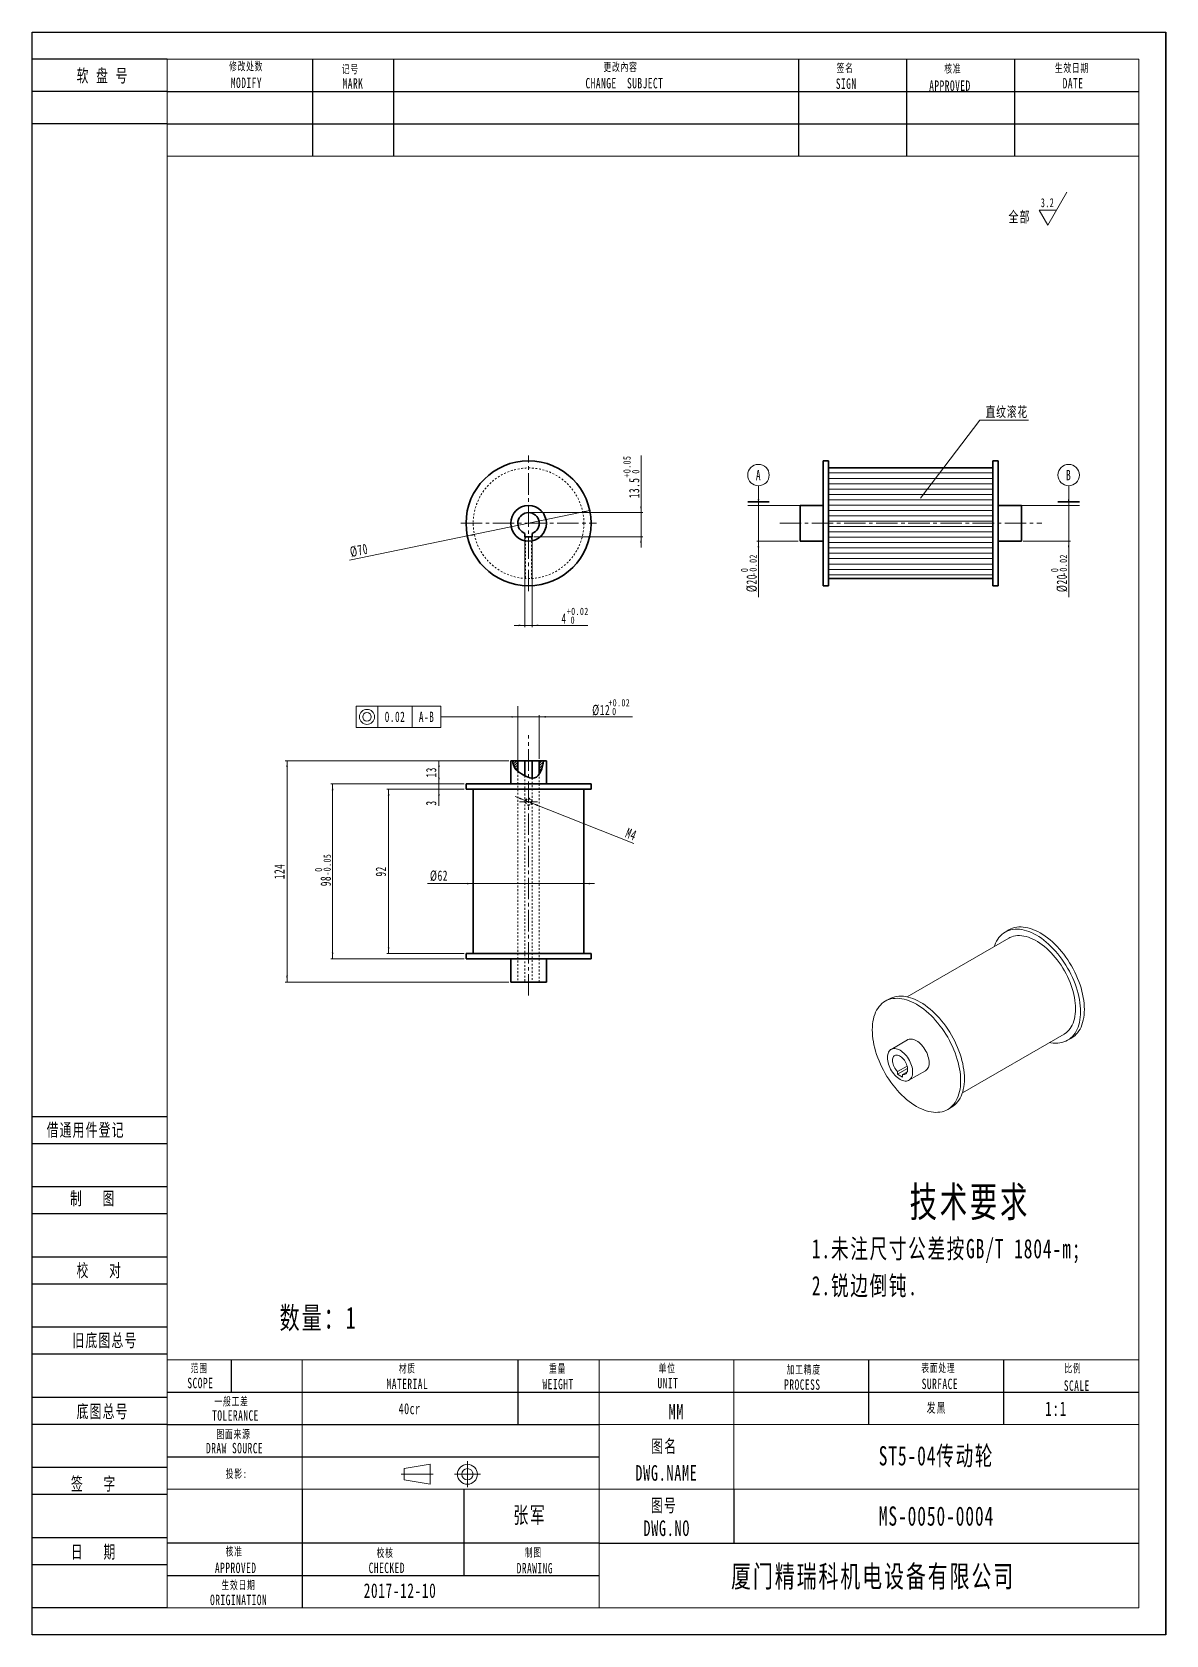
# Model space of a CAD drawing. Header units: millimetres. Extents: x 0 to 2755, y 0 to 898.
# Drawn here: x 2120 to 2755, y 0 to 898 of the extents above; entities that cross this region are included whole.
import ezdxf

# ---------------------------------------------------------------- set-up
doc = ezdxf.new("R2010")
doc.units = ezdxf.units.MM
doc.set_wipeout_variables(frame=1)
for name, pattern in [('AD_LTYPE3 0 mm', [16, 11, -1, 1, -1, 1, -1]), ('点画线', [18, 12, -2, 2, -2]), ('虚线', [2, 1, -1])]:
    doc.linetypes.add(name, pattern=pattern)
doc.layers.get('0').update_dxf_attribs({"lineweight": 35})
for name, color, linetype, lineweight in [('ACAD0', 7, 'Continuous', 0), ('ACADA-定位3-标高', 171, 'Continuous', 0), ('ACADA-构件3-柱砼', 9, 'Continuous', 0), ('ACADA-构件8-屋面', 7, 'Continuous', 0), ('EB0', 7, 'Continuous', 35), ('中心线层', 1, '点画线', 18), ('剖面线层', 4, 'Continuous', 18), ('尺寸线层', 3, 'Continuous', 18), ('虚线层', 6, '虚线', 18)]:
    doc.layers.add(name, color=color, linetype=linetype, lineweight=lineweight)
doc.styles.add('标准', font='', dxfattribs={"width": 0.667})
doc.styles.get('标准').set_extended_font_data('宋体')
doc.dimstyles.new('标准', dxfattribs={"dimtxt": 5.779688, "dimasz": 3.5, "dimexe": 1, "dimexo": 1, "dimgap": 1.209086, "dimtad": 1, "dimdec": 1, "dimdsep": 46, "dimtxsty": '标准', "dimblk": '_CAXARROW', "dimcen": 0, "dimdle": 7, "dimazin": 2, "dimtfac": 0.707107, "dimtdec": 3, "dimtmove": 0, "dimatfit": 3, "dimfxl": 0, "dimfrac": 2, "dimtolj": 1, "dimarcsym": 0})

msp = doc.modelspace()

# ---------------------------------------------------------------- texts
at = {"layer": 'ACADA-定位3-标高', "linetype": 'Continuous', "lineweight": 18, "line_spacing_factor": 1.15057, "style": '标准'}
for s, insert, char_height, width, attachment_point in [('\\T1.1;数量：1', (2259.1, 170.13), 12.343, 62.3242, 7), ('\\T1.1;ST5-04传动轮', (2626.97, 99.78), 10.7888, 226.7775, 5), ('\\T1.1;MS-0050-0004', (2626.97, 66.52), 10.7888, 226.7775, 5), ('\\T1.1;2017-12-10', (2306.23, 20.63), 8.1581, 62.6768, 7)]:
    msp.add_mtext(s, dxfattribs=dict(at, insert=insert, char_height=char_height, width=width, attachment_point=attachment_point))
at = {"layer": 'ACADA-定位3-标高', "linetype": 'AD_LTYPE3 0 mm', "lineweight": 0, "insert": (2687.83, 122.54), "char_height": 8.155, "width": 17.3889, "attachment_point": 7, "line_spacing_factor": 1.15057, "style": '标准'}
msp.add_mtext('\\T1.1;1:1', dxfattribs=at)
at = {"layer": 'ACADA-构件8-屋面', "linetype": 'Continuous', "lineweight": 18, "line_spacing_factor": 1.15057, "style": '标准'}
for s, insert, char_height, width, attachment_point in [('\\T1.1;修改处数', (2240.38, 878.58), 4.66, 33.1639, 5), ('\\T1.1;记号', (2298.74, 876.99), 4.66, 23.2172, 5), ('\\T1.1;更改內容', (2450.06, 878.17), 4.66, 63.0333, 5), ('\\T1.1;签名', (2575.81, 877.63), 4.66, 23.2172, 5), ('\\T1.1;核准', (2636.17, 877.23), 4.66, 29.8548, 5), ('\\T1.1;生效日期', (2702.86, 877.63), 4.66, 26.5263, 5), ('\\T1.1;软 盘 号', (2145.43, 877.26), 7.2817, 39.9865, 1), ('\\T1.1;MODIFY', (2240.55, 869.58), 5.8253, 26.5457, 5), ('\\T1.1;MARK', (2300.2, 869.23), 5.825, 19.908, 5), ('\\T1.1;CHANGE  SUBJECT', (2452.22, 869.35), 5.8253, 56.415, 5), ('\\T1.1;SIGN', (2576.42, 869.08), 5.825, 19.908, 5), ('\\T1.1;DATE', (2703.45, 869.35), 5.825, 19.908, 5), ('\\T1.1;APPROVED', (2634.52, 867.95), 5.8253, 26.5457, 5), ('\\T1.1;借通用件登记', (2128.65, 286.58), 7.2817, 68.7052, 1), ('\\T1.1;制   图', (2141.76, 248.2), 7.2817, 39.9865, 1), ('\\T1.1;校   对', (2145.43, 207.91), 7.2817, 39.9865, 1), ('\\T1.1;旧底图总号', (2143.09, 168.67), 7.2817, 114.0607, 1), ('\\T1.1;SCOPE', (2214.73, 141.09), 5.8253, 16.7941, 5), ('\\T1.1;范围', (2214.1, 149.23), 4.66, 14.7045, 5), ('\\T1.1;材质', (2330.65, 149.03), 4.66, 24.0031, 5), ('\\T1.1;重量', (2414.78, 149.05), 4.66, 27.1026, 5), ('\\T1.1;UNIT', (2476.55, 141.05), 5.825, 17.6142, 5), ('\\T1.1;单位', (2476.19, 149.18), 4.66, 20.9035, 5), ('\\T1.1;加工精度', (2552.62, 148.41), 4.66, 29.415, 5), ('\\T1.1;表面处理', (2628.04, 149.29), 4.66, 29.415, 5), ('\\T1.1;比例', (2703.4, 149.1), 4.66, 26.706, 5), ('\\T1.1;MATERIAL', (2330.66, 140.63), 5.8253, 24.6273, 5), ('\\T1.1;WEIGHT', (2415.06, 140.52), 5.8253, 24.4645, 5), ('\\T1.1;PROCESS', (2551.85, 140.21), 5.8253, 23.4816, 5), ('\\T1.1;SURFACE', (2628.86, 140.62), 5.8253, 23.3188, 5), ('\\T1.1;SCALE', (2705.55, 139.63), 5.8253, 24.2143, 5), ('\\T1.1;底图总号', (2145.43, 128.9), 7.282, 39.9865, 1), ('\\T1.1;TOLERANCE', (2234.43, 122.9), 5.8253, 29.5178, 5), ('\\T1.1;一般工差', (2232.21, 130.55), 4.66, 32.5145, 5), ('\\T1.1;   MM', (2474.76, 125.09), 8.738, 35.7494, 5), ('\\T1.1;图面来源', (2233.32, 112.24), 4.66, 38.7136, 5), ('\\T1.1;图名', (2474.55, 105.33), 7.282, 22.0567, 5), ('\\T1.1;投影:', (2235.02, 90.05), 4.66, 174.2608, 5), ('\\T1.1;签   字', (2142.26, 88.31), 7.2817, 39.9865, 1), ('\\T1.1;张军', (2399.24, 66.66), 9.235, 120.948, 5), ('\\T1.1;图号', (2474.34, 72.19), 7.282, 36.0046, 5), ('\\T1.1;日   期', (2142.26, 50.21), 7.2817, 39.9865, 1), ('\\T1.1;核准', (2233.67, 46.52), 4.66, 27.1026, 5), ('\\T1.1;校核', (2318.23, 45.72), 4.66, 24.0031, 5), ('\\T1.1;制图', (2401.23, 45.92), 4.66, 30.2021, 5), ('\\T1.1;APPROVED', (2234.53, 37.54), 5.8253, 27.2324, 5), ('\\T1.1;CHECKED', (2319.17, 37.54), 5.8253, 23.4816, 5), ('\\T1.1;DRAWING', (2402.05, 37.34), 5.8253, 22.6675, 5), ('\\T1.1;生效日期', (2236.12, 27.66), 4.66, 38.7136, 5), ('\\T1.1;ORIGINATION', (2236.18, 19.58), 5.8253, 32.9189, 5)]:
    msp.add_mtext(s, dxfattribs=dict(at, insert=insert, char_height=char_height, width=width, attachment_point=attachment_point))
at = {"layer": '尺寸线层', "linetype": 'Continuous', "lineweight": 18, "line_spacing_factor": 1.15057, "style": '标准'}
for s, insert, char_height, width, attachment_point in [('\\T1.1;技术要求', (2611.94, 251.08), 16.86, 116.357, 1), ('\\T1.1;1.未注尺寸公差按GB/T 1804-m;\\P2.锐边倒钝.', (2557.17, 221.81), 10.7888, 206.3231, 1), ('\\T1.1;40cr', (2331.93, 126.71), 6.157, 64.8512, 5), ('\\T1.1;发黑', (2626.97, 127), 5.394, 75.5925, 5), ('\\T1.1;DRAW SOURCE', (2233.91, 104.62), 5.8253, 75.5406, 5), ('\\T1.1;DWG.NAME', (2475.78, 90.71), 8.738, 75.5925, 5), ('\\T1.1;DWG.NO', (2475.94, 59.73), 8.738, 75.9174, 5)]:
    msp.add_mtext(s, dxfattribs=dict(at, insert=insert, char_height=char_height, width=width, attachment_point=attachment_point))
at = {"layer": '尺寸线层', "color": 1, "linetype": 'Continuous', "lineweight": 18, "insert": (2511.94, 25.35), "char_height": 12.2317, "width": 234.3278, "attachment_point": 7, "line_spacing_factor": 1.15057, "style": '标准'}
msp.add_mtext('\\T1.1;厦门精瑞科机电设备有限公司', dxfattribs=at)

# ---------------------------------------------------------------- blocks, each defined once
blk = doc.blocks.new('*X78')
at = {"layer": '尺寸线层', "linetype": 'Continuous', "lineweight": 18}
for points in [[(2348.34, 489.78), (2348.78, 486.28), (2347.9, 486.28)], [(2348.34, 476.78), (2348.78, 480.28), (2347.9, 480.28)]]:
    blk.add_hatch(color=0, dxfattribs=at).paths.add_polyline_path(points, flags=0)
at = {"layer": '尺寸线层', "color": 0, "linetype": 'Continuous', "lineweight": 18}
for p, q in [((2387.53, 489.78), (2347.34, 489.78)), ((2348.34, 489.78), (2348.34, 476.78)), ((2362.53, 476.78), (2347.34, 476.78))]:
    blk.add_line(p, q, dxfattribs=at)
at = {"layer": '尺寸线层', "color": 0, "linetype": 'Continuous', "lineweight": 18, "insert": (2344.03, 483.28), "char_height": 5.78, "width": 8.1213, "attachment_point": 5, "rotation": 90, "line_spacing_factor": 1.15057, "style": '标准'}
blk.add_mtext('\\T1.1;13', dxfattribs=at)
blk = doc.blocks.new('_CAXARROW')
blk.add_hatch(color=0).paths.add_polyline_path([(0, 0), (-1, 0.125), (-1, -0.125)], flags=0)
blk = doc.blocks.new('*X79')
at = {"layer": '尺寸线层', "linetype": 'Continuous', "lineweight": 18}
for points in [[(2348.34, 476.78), (2347.9, 480.28), (2348.78, 480.28)], [(2348.34, 473.78), (2347.9, 470.28), (2348.78, 470.28)]]:
    blk.add_hatch(color=0, dxfattribs=at).paths.add_polyline_path(points, flags=0)
at = {"layer": '尺寸线层', "color": 0, "linetype": 'Continuous', "lineweight": 18}
for p, q in [((2362.53, 476.78), (2347.34, 476.78)), ((2348.34, 464.44), (2348.34, 482.78)), ((2362.53, 473.78), (2347.34, 473.78))]:
    blk.add_line(p, q, dxfattribs=at)
at = {"layer": '尺寸线层', "color": 0, "linetype": 'Continuous', "lineweight": 18, "insert": (2344.03, 466.11), "char_height": 5.78, "width": 3.598, "attachment_point": 5, "rotation": 90, "line_spacing_factor": 1.15057, "style": '标准'}
blk.add_mtext('\\T1.1;3', dxfattribs=at)
blk = doc.blocks.new('*X80')
at = {"layer": '尺寸线层', "linetype": 'Continuous', "lineweight": 18}
for p, q in [((10.39, -2.26), (21.02, 16.15)), ((5.56, 6.11), (15.22, 6.11)), ((10.39, -2.26), (5.56, 6.11))]:
    blk.add_line(p, q, dxfattribs=at)
at = {"layer": '尺寸线层', "linetype": 'Continuous', "lineweight": 18, "line_spacing_factor": 1.15057, "style": '标准'}
for s, insert, char_height, width, attachment_point in [('\\T1.1;3.2', (13.89, 10.25), 4.986, 10.9085, 6), ('\\T1.1;全部', (-5.55, 2.04), 6.165, 27.4622, 5)]:
    blk.add_mtext(s, dxfattribs=dict(at, insert=insert, char_height=char_height, width=width, attachment_point=attachment_point))
blk = doc.blocks.new('*X81')
at = {"layer": '尺寸线层', "linetype": 'Continuous', "lineweight": 18}
for points in [[(2320.15, 473.78), (2320.58, 470.28), (2319.71, 470.28)], [(2320.15, 381.78), (2320.58, 385.28), (2319.71, 385.28)]]:
    blk.add_hatch(color=0, dxfattribs=at).paths.add_polyline_path(points, flags=0)
at = {"layer": '尺寸线层', "color": 0, "linetype": 'Continuous', "lineweight": 18}
for p, q in [((2362.53, 473.78), (2319.15, 473.78)), ((2320.15, 473.78), (2320.15, 381.78)), ((2362.53, 381.78), (2319.15, 381.78))]:
    blk.add_line(p, q, dxfattribs=at)
at = {"layer": '尺寸线层', "color": 0, "linetype": 'Continuous', "lineweight": 18, "insert": (2315.84, 427.78), "char_height": 5.78, "width": 8.1213, "attachment_point": 5, "rotation": 90, "line_spacing_factor": 1.15057, "style": '标准'}
blk.add_mtext('\\T1.1;92', dxfattribs=at)
blk = doc.blocks.new('*X82')
at = {"layer": '尺寸线层', "linetype": 'Continuous', "lineweight": 18}
for points in [[(2263.3, 489.78), (2262.86, 486.28), (2263.74, 486.28)], [(2263.3, 365.78), (2262.86, 369.28), (2263.74, 369.28)]]:
    blk.add_hatch(color=0, dxfattribs=at).paths.add_polyline_path(points, flags=0)
at = {"layer": '尺寸线层', "color": 0, "linetype": 'Continuous', "lineweight": 18}
for p, q in [((2387.53, 489.78), (2262.3, 489.78)), ((2263.3, 365.78), (2263.3, 489.78)), ((2387.53, 365.78), (2262.3, 365.78))]:
    blk.add_line(p, q, dxfattribs=at)
at = {"layer": '尺寸线层', "color": 0, "linetype": 'Continuous', "lineweight": 18, "insert": (2258.99, 427.78), "char_height": 5.78, "width": 12.8694, "attachment_point": 5, "rotation": 90, "line_spacing_factor": 1.15057, "style": '标准'}
blk.add_mtext('\\T1.1;124', dxfattribs=at)
blk = doc.blocks.new('*X84')
at = {"color": 0, "attachment_point": 1, "rotation": 90, "line_spacing_factor": 1.15057, "style": '标准'}
for s, insert, char_height, width in [('\\T1.1;{\\H0.707107x;-0.05}', (2283.73, 425.39), 5.7797, 20.9352), ('\\T1.1;{\\H0.707107x;0}', (2278.85, 427.59), 5.7797, 20.9352), ('\\T1.1;98', (2282.04, 419.48), 5.78, 33.682)]:
    blk.add_mtext(s, dxfattribs=dict(at, insert=insert, char_height=char_height, width=width))
blk = doc.blocks.new('*X83')
at = {"layer": '尺寸线层', "linetype": 'Continuous', "lineweight": 18}
for points in [[(2288.78, 476.78), (2289.22, 473.28), (2288.34, 473.28)], [(2288.78, 378.78), (2289.22, 382.28), (2288.34, 382.28)]]:
    blk.add_hatch(color=0, dxfattribs=at).paths.add_polyline_path(points, flags=0)
at = {"layer": '尺寸线层', "color": 0, "linetype": 'Continuous', "lineweight": 18}
for p, q in [((2362.53, 476.78), (2287.78, 476.78)), ((2288.78, 476.78), (2288.78, 378.78)), ((2362.53, 378.78), (2287.78, 378.78))]:
    blk.add_line(p, q, dxfattribs=at)
blk.add_blockref('*X84', (0, 0), dxfattribs=at)
blk = doc.blocks.new('*X85')
at = {"layer": '尺寸线层', "color": 0, "linetype": 'Continuous', "lineweight": 18}
for p, q in [((-90.47, 6), (-78.47, 6)), ((-90.47, 6), (-90.47, -6)), ((-78.47, -6), (-78.47, 6)), ((-78.47, 6), (-43.08, 6)), ((-59.1, -6), (-59.1, 6)), ((-43.08, -6), (-43.08, 6)), ((0, -24.6), (0, 6)), ((-78.47, -6), (-90.47, -6)), ((-78.47, -6), (-43.08, -6)), ((-0.07, 0), (-43.08, 0)), ((0, 0), (-0.07, 0))]:
    blk.add_line(p, q, dxfattribs=at)
for radius in [4.2, 2.4]:
    blk.add_circle((-84.47, 0), radius, dxfattribs=at)
at = {"layer": '尺寸线层', "color": 0, "linetype": 'Continuous', "lineweight": 18, "char_height": 5.78, "attachment_point": 5, "line_spacing_factor": 1.15057, "style": '标准'}
for s, insert, width in [('\\T1.1;0.02', (-68.79, 0), 17.1678), ('\\T1.1;A-B', (-51.09, 0), 12.8694)]:
    blk.add_mtext(s, dxfattribs=dict(at, insert=insert, width=width))
blk = doc.blocks.new('*X87')
at = {"color": 0, "char_height": 5.7797, "attachment_point": 1, "line_spacing_factor": 1.15057, "style": '标准'}
for s, insert, width in [('\\T1.1;%%C12', (2434.16, 521.12), 39.8415), ('\\T1.1;{\\H0.707107x;+0.02}', (2443.2, 524.31), 20.9352), ('\\T1.1;{\\H0.707107x;0}', (2445.35, 519.43), 20.9352)]:
    blk.add_mtext(s, dxfattribs=dict(at, insert=insert, width=width))
blk = doc.blocks.new('*X86')
at = {"layer": '尺寸线层', "linetype": 'Continuous', "lineweight": 18}
for points in [[(2392.53, 514.38), (2389.03, 514.82), (2389.03, 513.94)], [(2404.53, 514.38), (2408.03, 514.82), (2408.03, 513.94)]]:
    blk.add_hatch(color=0, dxfattribs=at).paths.add_polyline_path(points, flags=0)
at = {"layer": '尺寸线层', "color": 0, "linetype": 'Continuous', "lineweight": 18}
for p, q in [((2386.53, 514.38), (2456.71, 514.38)), ((2392.53, 490.78), (2392.53, 515.38)), ((2404.53, 490.78), (2404.53, 515.38))]:
    blk.add_line(p, q, dxfattribs=at)
blk.add_blockref('*X87', (0, 0), dxfattribs=at)
blk = doc.blocks.new('*X88')
at = {"layer": '尺寸线层', "linetype": 'Continuous', "lineweight": 18}
for points in [[(2396.67, 467.52), (2393.25, 468.4), (2393.57, 469.21)], [(2400.39, 466.04), (2403.48, 464.35), (2403.8, 465.16)]]:
    blk.add_hatch(color=0, dxfattribs=at).paths.add_polyline_path(points, flags=0)
at = {"layer": '尺寸线层', "color": 0, "linetype": 'Continuous', "lineweight": 18}
blk.add_line((2457.52, 443.4), (2391.09, 469.73), dxfattribs=at)
at = {"layer": '尺寸线层', "color": 0, "linetype": 'Continuous', "lineweight": 18, "insert": (2456, 448.64), "char_height": 5.78, "width": 11.7241, "attachment_point": 5, "rotation": 338.385, "line_spacing_factor": 1.15057, "style": '标准'}
blk.add_mtext('\\T1.1;M4', dxfattribs=at)
blk = doc.blocks.new('*X89')
at = {"layer": '尺寸线层', "linetype": 'Continuous', "lineweight": 18}
for points in [[(2432.8, 629.91), (2429.29, 629.63), (2429.46, 628.77)], [(2364.25, 615.73), (2367.59, 616.87), (2367.77, 616.02)]]:
    blk.add_hatch(color=0, dxfattribs=at).paths.add_polyline_path(points, flags=0)
at = {"layer": '尺寸线层', "color": 0, "linetype": 'Continuous', "lineweight": 18}
blk.add_line((2298.18, 602.07), (2432.8, 629.91), dxfattribs=at)
at = {"layer": '尺寸线层', "color": 0, "linetype": 'Continuous', "lineweight": 18, "insert": (2303.56, 607.58), "char_height": 5.7797, "width": 14.5339, "attachment_point": 5, "rotation": 11.68472, "line_spacing_factor": 1.15057, "style": '标准'}
blk.add_mtext('\\T1.1;%%C70', dxfattribs=at)
blk = doc.blocks.new('*X91')
at = {"color": 0, "attachment_point": 1, "rotation": 90, "line_spacing_factor": 1.15057, "style": '标准'}
for s, insert, char_height, width in [('\\T1.1;{\\H0.707107x;+0.05}', (2451.59, 648.48), 5.7797, 20.9352), ('\\T1.1;13.5', (2454.78, 636.87), 5.78, 44.973), ('\\T1.1;{\\H0.707107x;0}', (2456.47, 650.62), 5.7797, 20.9352)]:
    blk.add_mtext(s, dxfattribs=dict(at, insert=insert, char_height=char_height, width=width))
blk = doc.blocks.new('*X90')
at = {"layer": '尺寸线层', "linetype": 'Continuous', "lineweight": 18}
for points in [[(2461.52, 628.82), (2461.08, 632.32), (2461.96, 632.32)], [(2461.52, 615.32), (2461.08, 611.82), (2461.96, 611.82)]]:
    blk.add_hatch(color=0, dxfattribs=at).paths.add_polyline_path(points, flags=0)
at = {"layer": '尺寸线层', "color": 0, "linetype": 'Continuous', "lineweight": 18}
for p, q in [((2461.52, 609.32), (2461.52, 660.78)), ((2399.53, 628.82), (2462.52, 628.82)), ((2401.53, 615.32), (2462.52, 615.32))]:
    blk.add_line(p, q, dxfattribs=at)
blk.add_blockref('*X91', (0, 0), dxfattribs=at)
blk = doc.blocks.new('*X93')
at = {"color": 0, "attachment_point": 1, "line_spacing_factor": 1.15057, "style": '标准'}
for s, insert, char_height, width in [('\\T1.1;{\\H0.707107x;+0.02}', (2419.96, 575.53), 5.7797, 20.9352), ('\\T1.1;4', (2416.98, 572.35), 5.78, 27.7366), ('\\T1.1;{\\H0.707107x;0}', (2422.11, 570.65), 5.7797, 20.9352)]:
    blk.add_mtext(s, dxfattribs=dict(at, insert=insert, char_height=char_height, width=width))
blk = doc.blocks.new('*X92')
at = {"layer": '尺寸线层', "linetype": 'Continuous', "lineweight": 18}
for points in [[(2396.53, 565.6), (2393.03, 566.04), (2393.03, 565.17)], [(2400.53, 565.6), (2404.03, 566.04), (2404.03, 565.17)]]:
    blk.add_hatch(color=0, dxfattribs=at).paths.add_polyline_path(points, flags=0)
at = {"layer": '尺寸线层', "color": 0, "linetype": 'Continuous', "lineweight": 18}
for p, q in [((2396.53, 614.32), (2396.53, 564.6)), ((2400.53, 614.32), (2400.53, 564.6)), ((2390.53, 565.6), (2431.78, 565.6))]:
    blk.add_line(p, q, dxfattribs=at)
blk.add_blockref('*X93', (0, 0), dxfattribs=at)
blk = doc.blocks.new('*X94')
at = {"layer": 'EB0', "linetype": 'Continuous', "lineweight": 18}
blk.add_hatch(color=0, dxfattribs=at).paths.add_polyline_path([(-48.31, -43.83), (-46.54, -40.77), (-45.85, -41.3)], flags=0)
at = {"layer": 'EB0', "color": 0, "linetype": 'Continuous', "lineweight": 18}
for p, q in [((-48.31, -43.83), (-15.17, 0)), ((-15.17, 0), (12.17, 0))]:
    blk.add_line(p, q, dxfattribs=at)
at = {"layer": 'EB0', "color": 0, "linetype": 'Continuous', "lineweight": 18, "insert": (0, 4.31), "char_height": 5.78, "width": 33.7767, "attachment_point": 5, "line_spacing_factor": 1.15057, "style": '标准'}
blk.add_mtext('\\T1.1;直纹滚花', dxfattribs=at)
blk = doc.blocks.new('*X96')
at = {"color": 0, "char_height": 5.7797, "attachment_point": 1, "rotation": 90, "line_spacing_factor": 1.15057, "style": '标准'}
for s, insert, width in [('\\T1.1;{\\H0.707107x;-0.02}', (2522.24, 593.27), 20.9352), ('\\T1.1;{\\H0.707107x;0}', (2517.36, 595.46), 20.9352), ('\\T1.1;%%C20', (2520.55, 584.27), 39.8415)]:
    blk.add_mtext(s, dxfattribs=dict(at, insert=insert, width=width))
blk = doc.blocks.new('*X95')
at = {"layer": '尺寸线层', "linetype": 'Continuous', "lineweight": 18}
for points in [[(2527.29, 632.82), (2527.73, 636.32), (2526.85, 636.32)], [(2527.29, 612.82), (2527.73, 609.32), (2526.85, 609.32)]]:
    blk.add_hatch(color=0, dxfattribs=at).paths.add_polyline_path(points, flags=0)
at = {"layer": '尺寸线层', "color": 0, "linetype": 'Continuous', "lineweight": 18}
for p, q in [((2527.29, 638.82), (2527.29, 581.47)), ((2549.59, 632.82), (2526.29, 632.82)), ((2549.59, 612.82), (2526.29, 612.82))]:
    blk.add_line(p, q, dxfattribs=at)
blk.add_blockref('*X96', (0, 0), dxfattribs=at)
blk = doc.blocks.new('*X97')
at = {"layer": '尺寸线层', "color": 0, "linetype": 'Continuous', "lineweight": 18}
for p, q in [((0, 2), (0, 11)), ((23.3, 0), (-6, 0))]:
    blk.add_line(p, q, dxfattribs=at)
at = {"layer": '尺寸线层', "color": 0, "linetype": 'Continuous', "lineweight": 35}
blk.add_line((-6, 2), (6, 2), dxfattribs=at)
at = {"layer": '尺寸线层', "color": 0, "linetype": 'Continuous', "lineweight": 18}
blk.add_circle((0, 17), 6, dxfattribs=at)
at = {"layer": '尺寸线层', "color": 0, "linetype": 'Continuous', "lineweight": 18, "insert": (0, 17), "char_height": 5.78, "width": 3.9514, "attachment_point": 5, "line_spacing_factor": 1.15057, "style": '标准'}
blk.add_mtext('\\T1.1;A', dxfattribs=at)
blk = doc.blocks.new('*X98')
at = {"layer": '尺寸线层', "color": 0, "linetype": 'Continuous', "lineweight": 18}
for p, q in [((0, 2), (0, 11)), ((-26.42, 0), (6, 0))]:
    blk.add_line(p, q, dxfattribs=at)
at = {"layer": '尺寸线层', "color": 0, "linetype": 'Continuous', "lineweight": 35}
blk.add_line((-6, 2), (6, 2), dxfattribs=at)
at = {"layer": '尺寸线层', "color": 0, "linetype": 'Continuous', "lineweight": 18}
blk.add_circle((0, 17), 6, dxfattribs=at)
at = {"layer": '尺寸线层', "color": 0, "linetype": 'Continuous', "lineweight": 18, "insert": (0, 17), "char_height": 5.78, "width": 3.8229, "attachment_point": 5, "line_spacing_factor": 1.15057, "style": '标准'}
blk.add_mtext('\\T1.1;B', dxfattribs=at)
blk = doc.blocks.new('*X100')
at = {"color": 0, "char_height": 5.7797, "attachment_point": 1, "rotation": 90, "line_spacing_factor": 1.15057, "style": '标准'}
for s, insert, width in [('\\T1.1;{\\H0.707107x;-0.02}', (2695.96, 593.27), 20.9352), ('\\T1.1;{\\H0.707107x;0}', (2691.09, 595.46), 20.9352), ('\\T1.1;%%C20', (2694.27, 584.27), 39.8415)]:
    blk.add_mtext(s, dxfattribs=dict(at, insert=insert, width=width))
blk = doc.blocks.new('*X99')
at = {"layer": '尺寸线层', "linetype": 'Continuous', "lineweight": 18}
for points in [[(2701.01, 632.82), (2700.58, 636.32), (2701.45, 636.32)], [(2701.01, 612.82), (2700.58, 609.32), (2701.45, 609.32)]]:
    blk.add_hatch(color=0, dxfattribs=at).paths.add_polyline_path(points, flags=0)
at = {"layer": '尺寸线层', "color": 0, "linetype": 'Continuous', "lineweight": 18}
for p, q in [((2701.01, 581.47), (2701.01, 638.82)), ((2675.59, 632.82), (2702.01, 632.82)), ((2675.59, 612.82), (2702.01, 612.82))]:
    blk.add_line(p, q, dxfattribs=at)
blk.add_blockref('*X100', (0, 0), dxfattribs=at)
blk = doc.blocks.new('*X101')
at = {"layer": '尺寸线层', "linetype": 'Continuous', "lineweight": 18}
for points in [[(2367.53, 420.97), (2364.03, 421.41), (2364.03, 420.53)], [(2429.53, 420.97), (2433.03, 421.41), (2433.03, 420.53)]]:
    blk.add_hatch(color=0, dxfattribs=at).paths.add_polyline_path(points, flags=0)
at = {"layer": '尺寸线层', "color": 0, "linetype": 'Continuous', "lineweight": 18}
for p, q in [((2367.53, 426.78), (2367.53, 419.97)), ((2429.53, 426.78), (2429.53, 419.97)), ((2341.96, 420.97), (2435.53, 420.97))]:
    blk.add_line(p, q, dxfattribs=at)
at = {"layer": '尺寸线层', "color": 0, "linetype": 'Continuous', "lineweight": 18, "insert": (2348.34, 425.28), "char_height": 5.7797, "width": 12.6446, "attachment_point": 5, "line_spacing_factor": 1.15057, "style": '标准'}
blk.add_mtext('\\T1.1;%%C62', dxfattribs=at)

# ---------------------------------------------------------------- dimensions: what is measured, and where the dimension line sits
at = {"layer": '尺寸线层'}
for base, p1, p2, override, picture, middle in [((2461.52, 628.82), (2400.53, 615.32), (2398.53, 628.82), {"dimsah": 1, "dimtol": 1, "dimtp": 0.05, "dimtm": 0, "dimtfill": 1, "dimtzin": 8}, '*X90', (2461.52, 647.8)), ((2263.3, 489.78), (2388.53, 365.78), (2388.53, 489.78), {"dimsah": 1, "dimtfill": 1, "dimtzin": 8}, '*X82', (2263.3, 427.78)), ((2348.34, 476.78), (2388.53, 489.78), (2363.53, 476.78), {"dimsah": 1, "dimtfill": 1, "dimtzin": 8}, '*X78', (2348.34, 483.28)), ((2288.78, 378.78), (2363.53, 476.78), (2363.53, 378.78), {"dimsah": 1, "dimtol": 1, "dimtp": 0, "dimtm": 0.05, "dimtfill": 1, "dimtzin": 8}, '*X83', (2288.78, 427.78)), ((2348.34, 476.78), (2363.53, 473.78), (2363.53, 476.78), {"dimsah": 1, "dimtfill": 1, "dimtzin": 8}, '*X79', (2348.34, 466.11)), ((2320.15, 381.78), (2363.53, 473.78), (2363.53, 381.78), {"dimsah": 1, "dimtfill": 1, "dimtzin": 8}, '*X81', (2320.15, 427.78))]:
    dim = msp.add_linear_dim(base=base, p1=p1, p2=p2, angle=90, dimstyle='标准', override=override, dxfattribs=at)
    dim.commit()
    dim.dimension.update_dxf_attribs({"geometry": picture, "text_midpoint": middle})
for base, p1, p2, picture, middle in [((2527.29, 612.82), (2550.59, 632.82), (2550.59, 612.82), '*X95', (2527.29, 594.15)), ((2701.01, 632.82), (2674.59, 612.82), (2674.59, 632.82), '*X99', (2701.01, 594.15))]:
    dim = msp.add_linear_dim(base=base, p1=p1, p2=p2, angle=90, text='\\A1;%%C20{\\H0.707107x;\\S 0^ -0.02;}', dimstyle='标准', override={"dimsah": 1, "dimtol": 1, "dimtp": 0, "dimtm": 0.02, "dimtfill": 1}, dxfattribs=at)
    dim.commit()
    dim.dimension.update_dxf_attribs({"geometry": picture, "text_midpoint": middle})
dim = msp.add_diameter_dim_2p(p1=(2432.8, 629.91), p2=(2364.25, 615.73), dimstyle='标准', override={"dimpost": '%%C<>', "dimsah": 1, "dimtmove": 2, "dimtfill": 1, "dimtzin": 8}, dxfattribs=at)
dim.commit()
dim.dimension.update_dxf_attribs({"geometry": '*X89', "text_midpoint": (2304.43, 603.36), "dimtype": 163})
dim = msp.add_linear_dim(base=(2400.53, 565.6), p1=(2396.53, 615.32), p2=(2400.53, 615.32), dimstyle='标准', override={"dimsah": 1, "dimtol": 1, "dimtp": 0.02, "dimtm": 0, "dimtfill": 1, "dimtzin": 8}, dxfattribs=at)
dim.commit()
dim.dimension.update_dxf_attribs({"geometry": '*X92', "text_midpoint": (2423.81, 565.6)})
for base, p1, p2, text, override, picture, middle in [((2404.53, 514.38), (2392.53, 489.78), (2404.53, 489.78), '\\A1;%%C12{\\H0.707107x;\\S+0.02^  0;}', {"dimsah": 1, "dimtol": 1, "dimtp": 0.02, "dimtm": 0, "dimtfill": 1}, '*X86', (2444.03, 514.38)), ((2429.53, 420.97), (2367.53, 427.78), (2429.53, 427.78), '%%C62', {"dimsah": 1, "dimtfill": 1}, '*X101', (2348.34, 420.97))]:
    dim = msp.add_linear_dim(base=base, p1=p1, p2=p2, text=text, dimstyle='标准', override=override, dxfattribs=at)
    dim.commit()
    dim.dimension.update_dxf_attribs({"geometry": picture, "text_midpoint": middle})
dim = msp.add_diameter_dim_2p(p1=(2396.67, 467.52), p2=(2400.39, 466.04), text='M4', dimstyle='标准', override={"dimpost": '%%C<>', "dimsah": 1, "dimtmove": 2, "dimtfill": 1}, dxfattribs=at)
dim.commit()
dim.dimension.update_dxf_attribs({"geometry": '*X88', "text_midpoint": (2454.42, 444.63), "dimtype": 163})

# ---------------------------------------------------------------- hatches: boundary and pattern name
at = {"layer": '剖面线层', "linetype": 'Continuous', "lineweight": 18}
h = msp.add_hatch(dxfattribs=at)
h.set_pattern_fill('无图案', color=256, style=0, pattern_type=0)
h.set_pattern_definition([(180, (0, 0), (-7e-16, -3), [])])
edge = h.paths.add_edge_path(flags=0)
edge.add_line((2571.94, 591.82), (2566.59, 591.82))
edge.add_line((2571.94, 591.82), (2572.03, 591.83))
edge.add_line((2572.03, 591.83), (2572.3, 591.84))
edge.add_line((2572.3, 591.84), (2572.71, 591.85))
edge.add_line((2572.71, 591.85), (2573.23, 591.87))
edge.add_line((2573.23, 591.87), (2573.78, 591.87))
edge.add_line((2573.78, 591.87), (2574.31, 591.86))
edge.add_line((2574.31, 591.86), (2574.76, 591.85))
edge.add_line((2574.76, 591.85), (2575.08, 591.83))
edge.add_line((2575.08, 591.83), (2575.22, 591.82))
edge.add_line((2658.59, 591.82), (2575.22, 591.82))
edge.add_line((2658.59, 653.82), (2658.59, 591.82))
edge.add_line((2566.59, 653.82), (2658.59, 653.82))
edge.add_line((2566.59, 591.82), (2566.59, 653.82))
h = msp.add_hatch(dxfattribs=at)
h.set_pattern_fill('无图案', color=256, style=0, pattern_type=0)
h.set_pattern_definition([(45, (0, 0), (-0.7071068, 0.7071068), [])])
edge = h.paths.add_edge_path(flags=0)
edge.add_spline(control_points=[(2404.53, 482.34), (2405.88, 484.35), (2406.68, 487.31), (2406.99, 489.78)], knot_values=[0, 0, 0, 0, 7.896988, 7.896988, 7.896988, 7.896988], weights=[1, 1, 1, 1], degree=3, periodic=0)
edge.add_line((2404.53, 489.78), (2406.99, 489.78))
edge.add_line((2404.53, 482.34), (2404.53, 489.78))
edge = h.paths.add_edge_path(flags=0)
edge.add_line((2392.53, 489.78), (2392.53, 483.8))
edge.add_line((2389.74, 489.78), (2392.53, 489.78))
edge.add_line((2392.53, 489.78), (2389.74, 489.78))
edge.add_spline(control_points=[(2389.74, 489.78), (2389.77, 488.31), (2390.33, 485.87), (2391.88, 484.31), (2392.53, 483.8)], knot_values=[0, 0, 0, 0, 4.38882, 6.840342, 6.840342, 6.840342, 6.840342], weights=[1, 1, 1, 1, 1], degree=3, periodic=0)

# ---------------------------------------------------------------- linework, layer by layer
at = {"layer": 'ACAD0', "linetype": 'Continuous', "lineweight": 0}
for p, q in [((2196.09, 882.92), (2740.36, 882.92)), ((2196.09, 15.12), (2196.09, 882.92)), ((2740.36, 882.92), (2740.36, 15.12)), ((2196.09, 828.49), (2740.36, 828.49)), ((2196.09, 154.21), (2740.36, 154.21)), ((2271.68, 81.64), (2271.68, 154.21)), ((2437.99, 15.12), (2437.99, 154.21)), ((2513.58, 81.64), (2513.58, 154.21)), ((2437.99, 117.92), (2740.36, 117.92)), ((2196.09, 81.64), (2740.36, 81.64)), ((2196.09, 15.12), (2740.36, 15.12))]:
    msp.add_line(p, q, dxfattribs=at)
at = {"layer": 'ACAD0', "color": 7, "linetype": 'Continuous', "lineweight": 15}
for p, q in [((2667.44, 390.36), (2610.51, 357.49)), ((2667.56, 395.05), (2665.44, 393.82)), ((2600.39, 356.27), (2598.27, 355.04)), ((2610.77, 333.39), (2601.57, 328.08)), ((2641.51, 303.8), (2698.44, 336.66)), ((2700.44, 333.2), (2702.56, 334.42)), ((2610.57, 318.75), (2605.16, 315.62)), ((2610.8, 317.37), (2605.16, 314.12)), ((2605.16, 315.62), (2605.16, 314.12)), ((2610.57, 315.48), (2607.99, 313.99)), ((2611.57, 310.76), (2620.76, 316.07)), ((2605.16, 314.12), (2607.99, 312.48)), ((2607.99, 312.48), (2607.99, 313.99)), ((2633.26, 294.42), (2635.39, 295.64))]:
    msp.add_line(p, q, dxfattribs=at)
for points in [[(2707.69, 349.22), (2707.65, 350.85), (2707.53, 352.51), (2707.34, 354.21), (2707.07, 355.94), (2706.72, 357.69), (2706.3, 359.46), (2705.81, 361.25), (2705.24, 363.04), (2704.6, 364.83), (2703.9, 366.62), (2703.12, 368.39), (2702.29, 370.16), (2701.39, 371.9), (2700.44, 373.61), (2699.43, 375.3), (2698.37, 376.94), (2697.26, 378.55), (2696.11, 380.11), (2694.91, 381.61), (2693.68, 383.06), (2692.41, 384.44), (2691.11, 385.77), (2689.79, 387.02), (2688.45, 388.19), (2687.09, 389.29), (2685.71, 390.31), (2684.33, 391.24), (2682.94, 392.09), (2681.55, 392.84), (2680.17, 393.51), (2678.79, 394.08), (2677.43, 394.55), (2676.09, 394.93), (2674.77, 395.2), (2673.47, 395.38), (2672.2, 395.46), (2670.97, 395.43), (2669.77, 395.31), (2668.62, 395.08), (2667.51, 394.76), (2666.45, 394.34), (2665.44, 393.82), (2664.49, 393.21), (2663.59, 392.5), (2662.76, 391.7), (2661.98, 390.81), (2661.28, 389.84), (2660.64, 388.78), (2660.08, 387.65), (2659.58, 386.43), (2659.32, 385.67)], [(2709.81, 350.45), (2709.77, 352.07), (2709.65, 353.74), (2709.46, 355.44), (2709.19, 357.16), (2708.84, 358.92), (2708.42, 360.69), (2707.93, 362.47), (2707.36, 364.26), (2706.72, 366.05), (2706.02, 367.84), (2705.25, 369.62), (2704.41, 371.38), (2703.52, 373.12), (2702.56, 374.84), (2701.55, 376.52), (2700.49, 378.17), (2699.38, 379.77), (2698.23, 381.33), (2697.03, 382.84), (2695.8, 384.28), (2694.53, 385.67), (2693.24, 386.99), (2691.91, 388.24), (2690.57, 389.42), (2689.21, 390.52), (2687.83, 391.53), (2686.45, 392.47), (2685.06, 393.31), (2683.67, 394.07), (2682.29, 394.73), (2680.92, 395.3), (2679.55, 395.78), (2678.21, 396.15), (2676.89, 396.43), (2675.59, 396.6), (2674.32, 396.68), (2673.09, 396.66), (2671.89, 396.53), (2670.74, 396.31), (2669.63, 395.99), (2668.57, 395.56), (2667.56, 395.05)], [(2704.86, 350.85), (2704.82, 352.38), (2704.71, 353.94), (2704.51, 355.53), (2704.25, 357.15), (2703.9, 358.8), (2703.49, 360.46), (2703, 362.13), (2702.44, 363.81), (2701.81, 365.49), (2701.12, 367.15), (2700.36, 368.81), (2699.55, 370.45), (2698.67, 372.06), (2697.74, 373.64), (2696.75, 375.19), (2695.72, 376.7), (2694.64, 378.16), (2693.52, 379.57), (2692.37, 380.92), (2691.18, 382.21), (2689.96, 383.44), (2688.72, 384.59), (2687.46, 385.67), (2686.18, 386.68), (2684.89, 387.6), (2683.59, 388.44), (2682.29, 389.19), (2680.99, 389.85), (2679.7, 390.41), (2678.43, 390.89), (2677.16, 391.26), (2675.92, 391.54), (2674.7, 391.72), (2673.51, 391.8), (2672.36, 391.79), (2671.24, 391.67), (2670.16, 391.45), (2669.13, 391.14), (2668.14, 390.73), (2667.44, 390.36)], [(2640.51, 310.44), (2640.47, 312.07), (2640.36, 313.73), (2640.16, 315.43), (2639.89, 317.16), (2639.55, 318.91), (2639.13, 320.68), (2638.63, 322.47), (2638.06, 324.26), (2637.43, 326.05), (2636.72, 327.84), (2635.95, 329.62), (2635.11, 331.38), (2634.22, 333.12), (2633.27, 334.84), (2632.26, 336.52), (2631.2, 338.17), (2630.09, 339.77), (2628.93, 341.33), (2627.74, 342.83), (2626.5, 344.28), (2625.24, 345.67), (2623.94, 346.99), (2622.62, 348.24), (2621.27, 349.41), (2619.91, 350.51), (2618.54, 351.53), (2617.15, 352.46), (2615.77, 353.31), (2614.38, 354.06), (2612.99, 354.73), (2611.62, 355.3), (2610.26, 355.77), (2608.91, 356.15), (2607.59, 356.42), (2606.29, 356.6), (2605.03, 356.68), (2603.79, 356.65), (2602.6, 356.53), (2601.44, 356.3), (2600.33, 355.98), (2599.27, 355.56), (2598.27, 355.04), (2597.31, 354.43), (2596.42, 353.72), (2595.58, 352.92), (2594.81, 352.03), (2594.1, 351.06), (2593.47, 350), (2592.9, 348.87), (2592.41, 347.65), (2591.98, 346.37), (2591.64, 345.02), (2591.37, 343.6), (2591.17, 342.13), (2591.06, 340.6), (2591.02, 339.02), (2591.06, 337.39), (2591.17, 335.73), (2591.37, 334.03), (2591.64, 332.3), (2591.98, 330.55), (2592.41, 328.78), (2592.9, 326.99), (2593.47, 325.2), (2594.1, 323.41), (2594.81, 321.62), (2595.58, 319.84), (2596.42, 318.08), (2597.31, 316.34), (2598.27, 314.62), (2599.27, 312.94), (2600.33, 311.29), (2601.44, 309.69), (2602.6, 308.13), (2603.79, 306.63), (2605.03, 305.18), (2606.29, 303.79), (2607.59, 302.47), (2608.91, 301.22), (2610.26, 300.05), (2611.62, 298.95), (2612.99, 297.93), (2614.38, 297), (2615.77, 296.15), (2617.15, 295.39), (2618.54, 294.73), (2619.91, 294.16), (2621.27, 293.69), (2622.62, 293.31), (2623.94, 293.04), (2625.24, 292.86), (2626.5, 292.78), (2627.74, 292.81), (2628.93, 292.93), (2630.09, 293.15), (2631.2, 293.48), (2632.26, 293.9), (2633.27, 294.42), (2634.22, 295.03), (2635.11, 295.74), (2635.95, 296.54), (2636.72, 297.43), (2637.43, 298.4), (2638.06, 299.46), (2638.63, 300.59), (2639.13, 301.81), (2639.55, 303.09), (2639.89, 304.44), (2640.16, 305.86), (2640.36, 307.33), (2640.47, 308.86), (2640.51, 310.44)], [(2642.64, 311.67), (2642.6, 313.29), (2642.48, 314.96), (2642.29, 316.66), (2642.01, 318.38), (2641.67, 320.14), (2641.25, 321.91), (2640.75, 323.69), (2640.18, 325.48), (2639.55, 327.27), (2638.84, 329.06), (2638.07, 330.84), (2637.24, 332.6), (2636.34, 334.34), (2635.39, 336.06), (2634.38, 337.74), (2633.32, 339.39), (2632.21, 340.99), (2631.05, 342.55), (2629.86, 344.06), (2628.62, 345.5), (2627.36, 346.89), (2626.06, 348.21), (2624.74, 349.46), (2623.39, 350.64), (2622.03, 351.74), (2620.66, 352.75), (2619.27, 353.69), (2617.89, 354.53), (2616.5, 355.29), (2615.12, 355.95), (2613.74, 356.52), (2612.38, 357), (2611.04, 357.37), (2609.71, 357.65), (2608.42, 357.83), (2607.15, 357.9), (2605.92, 357.88), (2604.72, 357.75), (2603.57, 357.53), (2602.46, 357.21), (2601.4, 356.78), (2600.39, 356.27)], [(2698.44, 336.66), (2698.67, 336.8), (2699.55, 337.4), (2700.36, 338.09), (2701.12, 338.87), (2701.81, 339.74), (2702.44, 340.69), (2703, 341.72), (2703.49, 342.83), (2703.9, 344.01), (2704.25, 345.26), (2704.51, 346.58), (2704.71, 347.95), (2704.82, 349.38), (2704.86, 350.85)], [(2702.56, 334.42), (2702.56, 334.42), (2703.52, 335.04), (2704.41, 335.74), (2705.25, 336.54), (2706.02, 337.43), (2706.72, 338.4), (2707.36, 339.46), (2707.93, 340.6), (2708.42, 341.81), (2708.84, 343.09), (2709.19, 344.45), (2709.46, 345.86), (2709.65, 347.34), (2709.77, 348.87), (2709.81, 350.45)], [(2690.31, 331.97), (2691.11, 331.81), (2692.41, 331.64), (2693.68, 331.56), (2694.91, 331.58), (2696.11, 331.71), (2697.26, 331.93), (2698.37, 332.26), (2699.43, 332.68), (2700.44, 333.2), (2701.39, 333.81), (2702.29, 334.52), (2703.12, 335.32), (2703.9, 336.21), (2704.6, 337.18), (2705.24, 338.24), (2705.81, 339.37), (2706.3, 340.58), (2706.72, 341.87), (2707.07, 343.22), (2707.34, 344.64), (2707.53, 346.11), (2707.65, 347.64), (2707.69, 349.22)], [(2622.84, 320.65), (2622.8, 321.52), (2622.68, 322.43), (2622.49, 323.37), (2622.22, 324.32), (2621.89, 325.28), (2621.49, 326.23), (2621.02, 327.16), (2620.5, 328.07), (2619.92, 328.94), (2619.3, 329.76), (2618.64, 330.53), (2617.95, 331.23), (2617.24, 331.87), (2616.5, 332.42), (2615.77, 332.89), (2615.03, 333.28), (2614.29, 333.57), (2613.58, 333.76), (2612.89, 333.85), (2612.23, 333.84), (2611.61, 333.73), (2611.03, 333.53), (2610.77, 333.39)], [(2613.64, 315.34), (2613.61, 316.22), (2613.49, 317.13), (2613.3, 318.06), (2613.03, 319.01), (2612.7, 319.97), (2612.29, 320.92), (2611.83, 321.85), (2611.3, 322.76), (2610.73, 323.63), (2610.11, 324.45), (2609.45, 325.22), (2608.76, 325.93), (2608.04, 326.56), (2607.31, 327.12), (2606.57, 327.59), (2605.83, 327.97), (2605.1, 328.26), (2604.39, 328.45), (2603.7, 328.54), (2603.04, 328.54), (2602.42, 328.43), (2601.84, 328.22), (2601.32, 327.92), (2600.85, 327.52), (2600.45, 327.04), (2600.11, 326.47), (2599.85, 325.83), (2599.66, 325.11), (2599.54, 324.34), (2599.5, 323.5), (2599.54, 322.63), (2599.66, 321.72), (2599.85, 320.78), (2600.11, 319.83), (2600.45, 318.88), (2600.85, 317.93), (2601.32, 316.99), (2601.84, 316.09), (2602.42, 315.22), (2603.04, 314.39), (2603.7, 313.62), (2604.39, 312.92), (2605.1, 312.28), (2605.83, 311.73), (2606.57, 311.26), (2607.31, 310.88), (2608.04, 310.59), (2608.76, 310.4), (2609.45, 310.3), (2610.11, 310.31), (2610.73, 310.42), (2611.3, 310.62), (2611.83, 310.93), (2612.29, 311.32), (2612.7, 311.8), (2613.03, 312.37), (2613.3, 313.02), (2613.49, 313.73), (2613.61, 314.51), (2613.64, 315.34)], [(2607.99, 313.99), (2608.52, 313.95), (2609.01, 314.01), (2609.46, 314.17), (2609.86, 314.43), (2610.19, 314.78), (2610.46, 315.22), (2610.66, 315.74), (2610.78, 316.32), (2610.82, 316.97), (2610.78, 317.66), (2610.66, 318.38), (2610.47, 319.12), (2610.2, 319.87), (2609.87, 320.61), (2609.47, 321.33), (2609.02, 322.01), (2608.53, 322.64), (2607.99, 323.22), (2607.44, 323.72), (2606.86, 324.14), (2606.28, 324.48), (2605.71, 324.72), (2605.15, 324.86), (2604.62, 324.9), (2604.12, 324.84), (2603.68, 324.67), (2603.28, 324.41), (2602.95, 324.06), (2602.68, 323.62), (2602.49, 323.1), (2602.37, 322.51), (2602.33, 321.87), (2602.37, 321.18), (2602.49, 320.45), (2602.68, 319.71), (2602.95, 318.96), (2603.29, 318.22), (2603.68, 317.51), (2604.13, 316.83), (2604.63, 316.19), (2605.16, 315.62)], [(2635.39, 295.64), (2635.39, 295.64), (2636.34, 296.26), (2637.24, 296.97), (2638.07, 297.76), (2638.84, 298.65), (2639.55, 299.63), (2640.18, 300.68), (2640.75, 301.82), (2641.25, 303.03), (2641.67, 304.31), (2642.01, 305.67), (2642.29, 307.08), (2642.48, 308.56), (2642.6, 310.09), (2642.64, 311.67)]]:
    msp.add_lwpolyline(points, dxfattribs=at)
msp.add_arc((2617.89, 320.13), 4.98, 305.32586, 5.98632, dxfattribs=at)
at = {"layer": 'ACADA-构件3-柱砼', "linetype": 'ByBlock', "lineweight": -2, "ltscale": 0.2}
for p, q in [((2120.5, 898.04), (2755.48, 898.04)), ((2120.5, 0), (2120.5, 898.04)), ((2755.48, 898.04), (2755.48, 0)), ((2755.48, 0), (2755.48, 898.04)), ((2196.09, 882.92), (2120.5, 882.92)), ((2277.73, 828.49), (2277.73, 882.92)), ((2323.09, 828.49), (2323.09, 882.92)), ((2549.86, 828.49), (2549.86, 882.92)), ((2610.34, 828.49), (2610.34, 882.92)), ((2670.81, 828.49), (2670.81, 882.92)), ((2196.09, 864.78), (2120.5, 864.78)), ((2196.09, 864.78), (2740.36, 864.78)), ((2196.09, 846.64), (2120.5, 846.64)), ((2196.09, 846.64), (2740.36, 846.64)), ((2196.09, 290.28), (2120.5, 290.28)), ((2196.09, 275.16), (2120.5, 275.16)), ((2196.09, 250.97), (2120.5, 250.97)), ((2196.09, 235.85), (2120.5, 235.85)), ((2196.09, 211.66), (2120.5, 211.66)), ((2196.09, 196.54), (2120.5, 196.54)), ((2196.09, 172.35), (2120.5, 172.35)), ((2196.09, 157.23), (2120.5, 157.23)), ((2231.96, 154.24), (2231.96, 136.07)), ((2392.63, 117.92), (2392.63, 154.21)), ((2589.17, 117.92), (2589.17, 154.21)), ((2664.76, 117.92), (2664.76, 154.21)), ((2196.09, 136.07), (2740.36, 136.07)), ((2196.09, 133.04), (2120.5, 133.04)), ((2196.09, 117.92), (2120.5, 117.92)), ((2196.09, 117.92), (2437.99, 117.92)), ((2196.09, 99.78), (2437.99, 99.78)), ((2196.09, 93.73), (2120.5, 93.73)), ((2271.68, 81.64), (2271.68, 15.12)), ((2362.39, 33.26), (2362.39, 81.64)), ((2513.58, 81.64), (2513.58, 51.4)), ((2196.09, 78.62), (2120.5, 78.62)), ((2196.09, 54.43), (2120.5, 54.43)), ((2437.99, 51.4), (2196.09, 51.4)), ((2437.99, 51.4), (2740.36, 51.4)), ((2196.09, 39.31), (2120.5, 39.31)), ((2196.09, 33.26), (2437.99, 33.26)), ((2196.09, 15.12), (2120.5, 15.12)), ((2755.48, 0), (2120.5, 0))]:
    msp.add_line(p, q, dxfattribs=at)
at = {"layer": 'ACADA-构件8-屋面', "linetype": 'Continuous', "lineweight": 18}
for p, q in [((2327.23, 90.02), (2345.19, 90.02)), ((2328.93, 93.19), (2343.5, 95.6)), ((2328.93, 93.19), (2328.93, 86.85)), ((2343.5, 95.6), (2343.5, 84.44)), ((2357.02, 90.02), (2371.58, 90.02)), ((2364.3, 82.74), (2364.3, 97.3)), ((2328.93, 86.85), (2343.5, 84.44))]:
    msp.add_line(p, q, dxfattribs=at)
for radius in [5.58, 3.17]:
    msp.add_circle((2364.3, 90.02), radius, dxfattribs=at)
at = {"layer": 'EB0'}
for p, q in [((2563.59, 657.82), (2563.59, 587.82)), ((2566.59, 657.82), (2563.59, 657.82)), ((2566.59, 657.82), (2566.59, 587.82)), ((2658.59, 657.82), (2658.59, 587.82)), ((2661.59, 657.82), (2658.59, 657.82)), ((2661.59, 657.82), (2661.59, 587.82)), ((2658.59, 653.82), (2566.59, 653.82)), ((2563.59, 632.82), (2550.59, 632.82)), ((2550.59, 632.82), (2550.59, 612.82)), ((2674.59, 632.82), (2661.59, 632.82)), ((2674.59, 632.82), (2674.59, 612.82)), ((2396.53, 617.17), (2396.53, 615.32)), ((2396.53, 615.32), (2400.53, 615.32)), ((2400.53, 615.32), (2400.53, 617.17)), ((2550.59, 612.82), (2563.59, 612.82)), ((2661.59, 612.82), (2674.59, 612.82)), ((2563.59, 587.82), (2566.59, 587.82)), ((2566.59, 591.82), (2571.94, 591.82)), ((2575.22, 591.82), (2658.59, 591.82)), ((2658.59, 587.82), (2661.59, 587.82)), ((2408.53, 489.78), (2388.53, 489.78)), ((2388.53, 489.78), (2388.53, 476.78)), ((2392.53, 489.78), (2392.53, 483.8)), ((2396.53, 489.78), (2396.53, 481.34)), ((2400.53, 489.78), (2400.53, 480.04)), ((2404.53, 482.34), (2404.53, 489.78)), ((2408.53, 476.78), (2408.53, 489.78)), ((2363.53, 476.78), (2363.53, 473.78)), ((2433.53, 476.78), (2363.53, 476.78)), ((2433.53, 473.78), (2433.53, 476.78)), ((2433.53, 473.78), (2363.53, 473.78)), ((2367.53, 473.78), (2367.53, 381.78)), ((2429.53, 381.78), (2429.53, 473.78)), ((2363.53, 381.78), (2363.53, 378.78)), ((2433.53, 381.78), (2363.53, 381.78)), ((2433.53, 378.78), (2363.53, 378.78)), ((2388.53, 378.78), (2388.53, 365.78)), ((2408.53, 365.78), (2408.53, 378.78)), ((2433.53, 378.78), (2433.53, 381.78)), ((2408.53, 365.78), (2388.53, 365.78))]:
    msp.add_line(p, q, dxfattribs=at)
for radius in [35, 10]:
    msp.add_circle((2398.53, 622.82), radius, dxfattribs=at)
msp.add_arc((2398.53, 622.82), 6, 289.47122, 250.52878, dxfattribs=at)
for points, knots in [([(2571.94, 591.82), (2571.97, 591.83), (2572.09, 591.83), (2572.35, 591.84), (2572.75, 591.86), (2573.24, 591.87), (2573.78, 591.87), (2574.28, 591.87), (2574.74, 591.82), (2574.97, 591.89), (2575.22, 591.78), (2575.22, 591.82), (2575.22, 591.82)], [0, 0, 0, 0, 0.093312, 0.362582, 0.777741, 1.29218, 1.847196, 2.380233, 2.832202, 3.15234, 3.292894, 3.293966, 3.293966, 3.293966, 3.293966]), ([(2389.74, 489.81), (2389.77, 488.34), (2390.51, 485.03), (2395.2, 481.93), (2403.72, 477.52), (2406.51, 485.98), (2406.99, 489.78)], [0, 0, 0, 0, 4.515154, 9.437833, 17.208188, 28.298168, 28.298168, 28.298168, 28.298168])]:
    msp.add_open_spline(points, degree=3, knots=knots, dxfattribs=at)
at = {"layer": '中心线层', "linetype": '点画线', "lineweight": 18}
for p, q in [((2398.53, 584.82), (2398.53, 660.82)), ((2360.53, 622.82), (2436.53, 622.82)), ((2539.2, 622.82), (2686.02, 622.82)), ((2398.53, 358.2), (2398.53, 504.11)), ((2393.53, 466.78), (2403.53, 466.78))]:
    msp.add_line(p, q, dxfattribs=at)
at = {"layer": '虚线层', "color": 6, "linetype": '虚线', "lineweight": 18}
for p, q in [((2396.53, 615.32), (2396.53, 591.89)), ((2396.88, 615.32), (2396.88, 591.82)), ((2400.18, 591.82), (2400.18, 615.32)), ((2400.53, 615.32), (2400.53, 591.89)), ((2392.53, 483.8), (2392.53, 365.78)), ((2396.53, 481.34), (2396.53, 365.78)), ((2400.53, 480.04), (2400.53, 365.78)), ((2404.53, 365.78), (2404.53, 482.34))]:
    msp.add_line(p, q, dxfattribs=at)
for centre, radius in [((2398.53, 622.82), 31), ((2398.53, 466.78), 1.65)]:
    msp.add_circle(centre, radius, dxfattribs=at)
msp.add_arc((2398.53, 466.78), 2, 255, 195, dxfattribs=at)

# ---------------------------------------------------------------- block references
at = {"layer": 'ACAD0'}
msp.add_blockref('*X80', (2679.01, 792.15), dxfattribs=at)
at = {"layer": '尺寸线层'}
msp.add_blockref('*X94', (2666.4, 680.65), dxfattribs=at)

msp.set_redraw_order([(e.dxf.handle, doc.entitydb.next_handle()) for e in msp.query("TEXT MTEXT ATTDEF DIMENSION ARC_DIMENSION")])  # texts and dimensions are drawn at this point

# ---------------------------------------------------------------- wipeouts: each hides what was drawn before it
for points in [[(2533.29, 649.82), (2533.16, 651.07), (2532.77, 652.26), (2532.14, 653.35), (2531.3, 654.28), (2530.29, 655.02), (2529.14, 655.53), (2527.92, 655.79), (2526.66, 655.79), (2525.43, 655.53), (2524.29, 655.02), (2523.27, 654.28), (2522.43, 653.35), (2521.81, 652.26), (2521.42, 651.07), (2521.29, 649.82), (2521.42, 648.58), (2521.81, 647.38), (2522.43, 646.3), (2523.27, 645.36), (2524.29, 644.63), (2525.43, 644.12), (2526.66, 643.86), (2527.92, 643.86), (2529.14, 644.12), (2530.29, 644.63), (2531.3, 645.36), (2532.14, 646.3), (2532.77, 647.38), (2533.16, 648.58)], [(2707.01, 649.82), (2706.88, 651.07), (2706.49, 652.26), (2705.87, 653.35), (2705.03, 654.28), (2704.01, 655.02), (2702.87, 655.53), (2701.64, 655.79), (2700.38, 655.79), (2699.16, 655.53), (2698.01, 655.02), (2697, 654.28), (2696.16, 653.35), (2695.53, 652.26), (2695.14, 651.07), (2695.01, 649.82), (2695.14, 648.58), (2695.53, 647.38), (2696.16, 646.3), (2697, 645.36), (2698.01, 644.63), (2699.16, 644.12), (2700.38, 643.86), (2701.64, 643.86), (2702.87, 644.12), (2704.01, 644.63), (2705.03, 645.36), (2705.87, 646.3), (2706.49, 647.38), (2706.88, 648.58)], [(2349.45, 508.38), (2349.45, 514.38), (2349.45, 514.38), (2349.45, 520.38), (2349.45, 520.38), (2333.42, 520.38), (2333.42, 520.38), (2314.06, 520.38), (2314.06, 520.38), (2302.06, 520.38), (2302.06, 520.38), (2302.06, 508.38), (2302.06, 508.38), (2314.06, 508.38), (2314.06, 508.38), (2333.42, 508.38), (2333.42, 508.38)]]:
    msp.add_wipeout(points).dxf.layer = '尺寸线层'

# ---------------------------------------------------------------- next in the draw order: block references
for name, p in [('*X97', (2527.29, 632.82)), ('*X98', (2701.01, 632.82)), ('*X85', (2392.53, 514.38))]:
    msp.add_blockref(name, p, dxfattribs=at)

doc.saveas('drawing.dxf')
